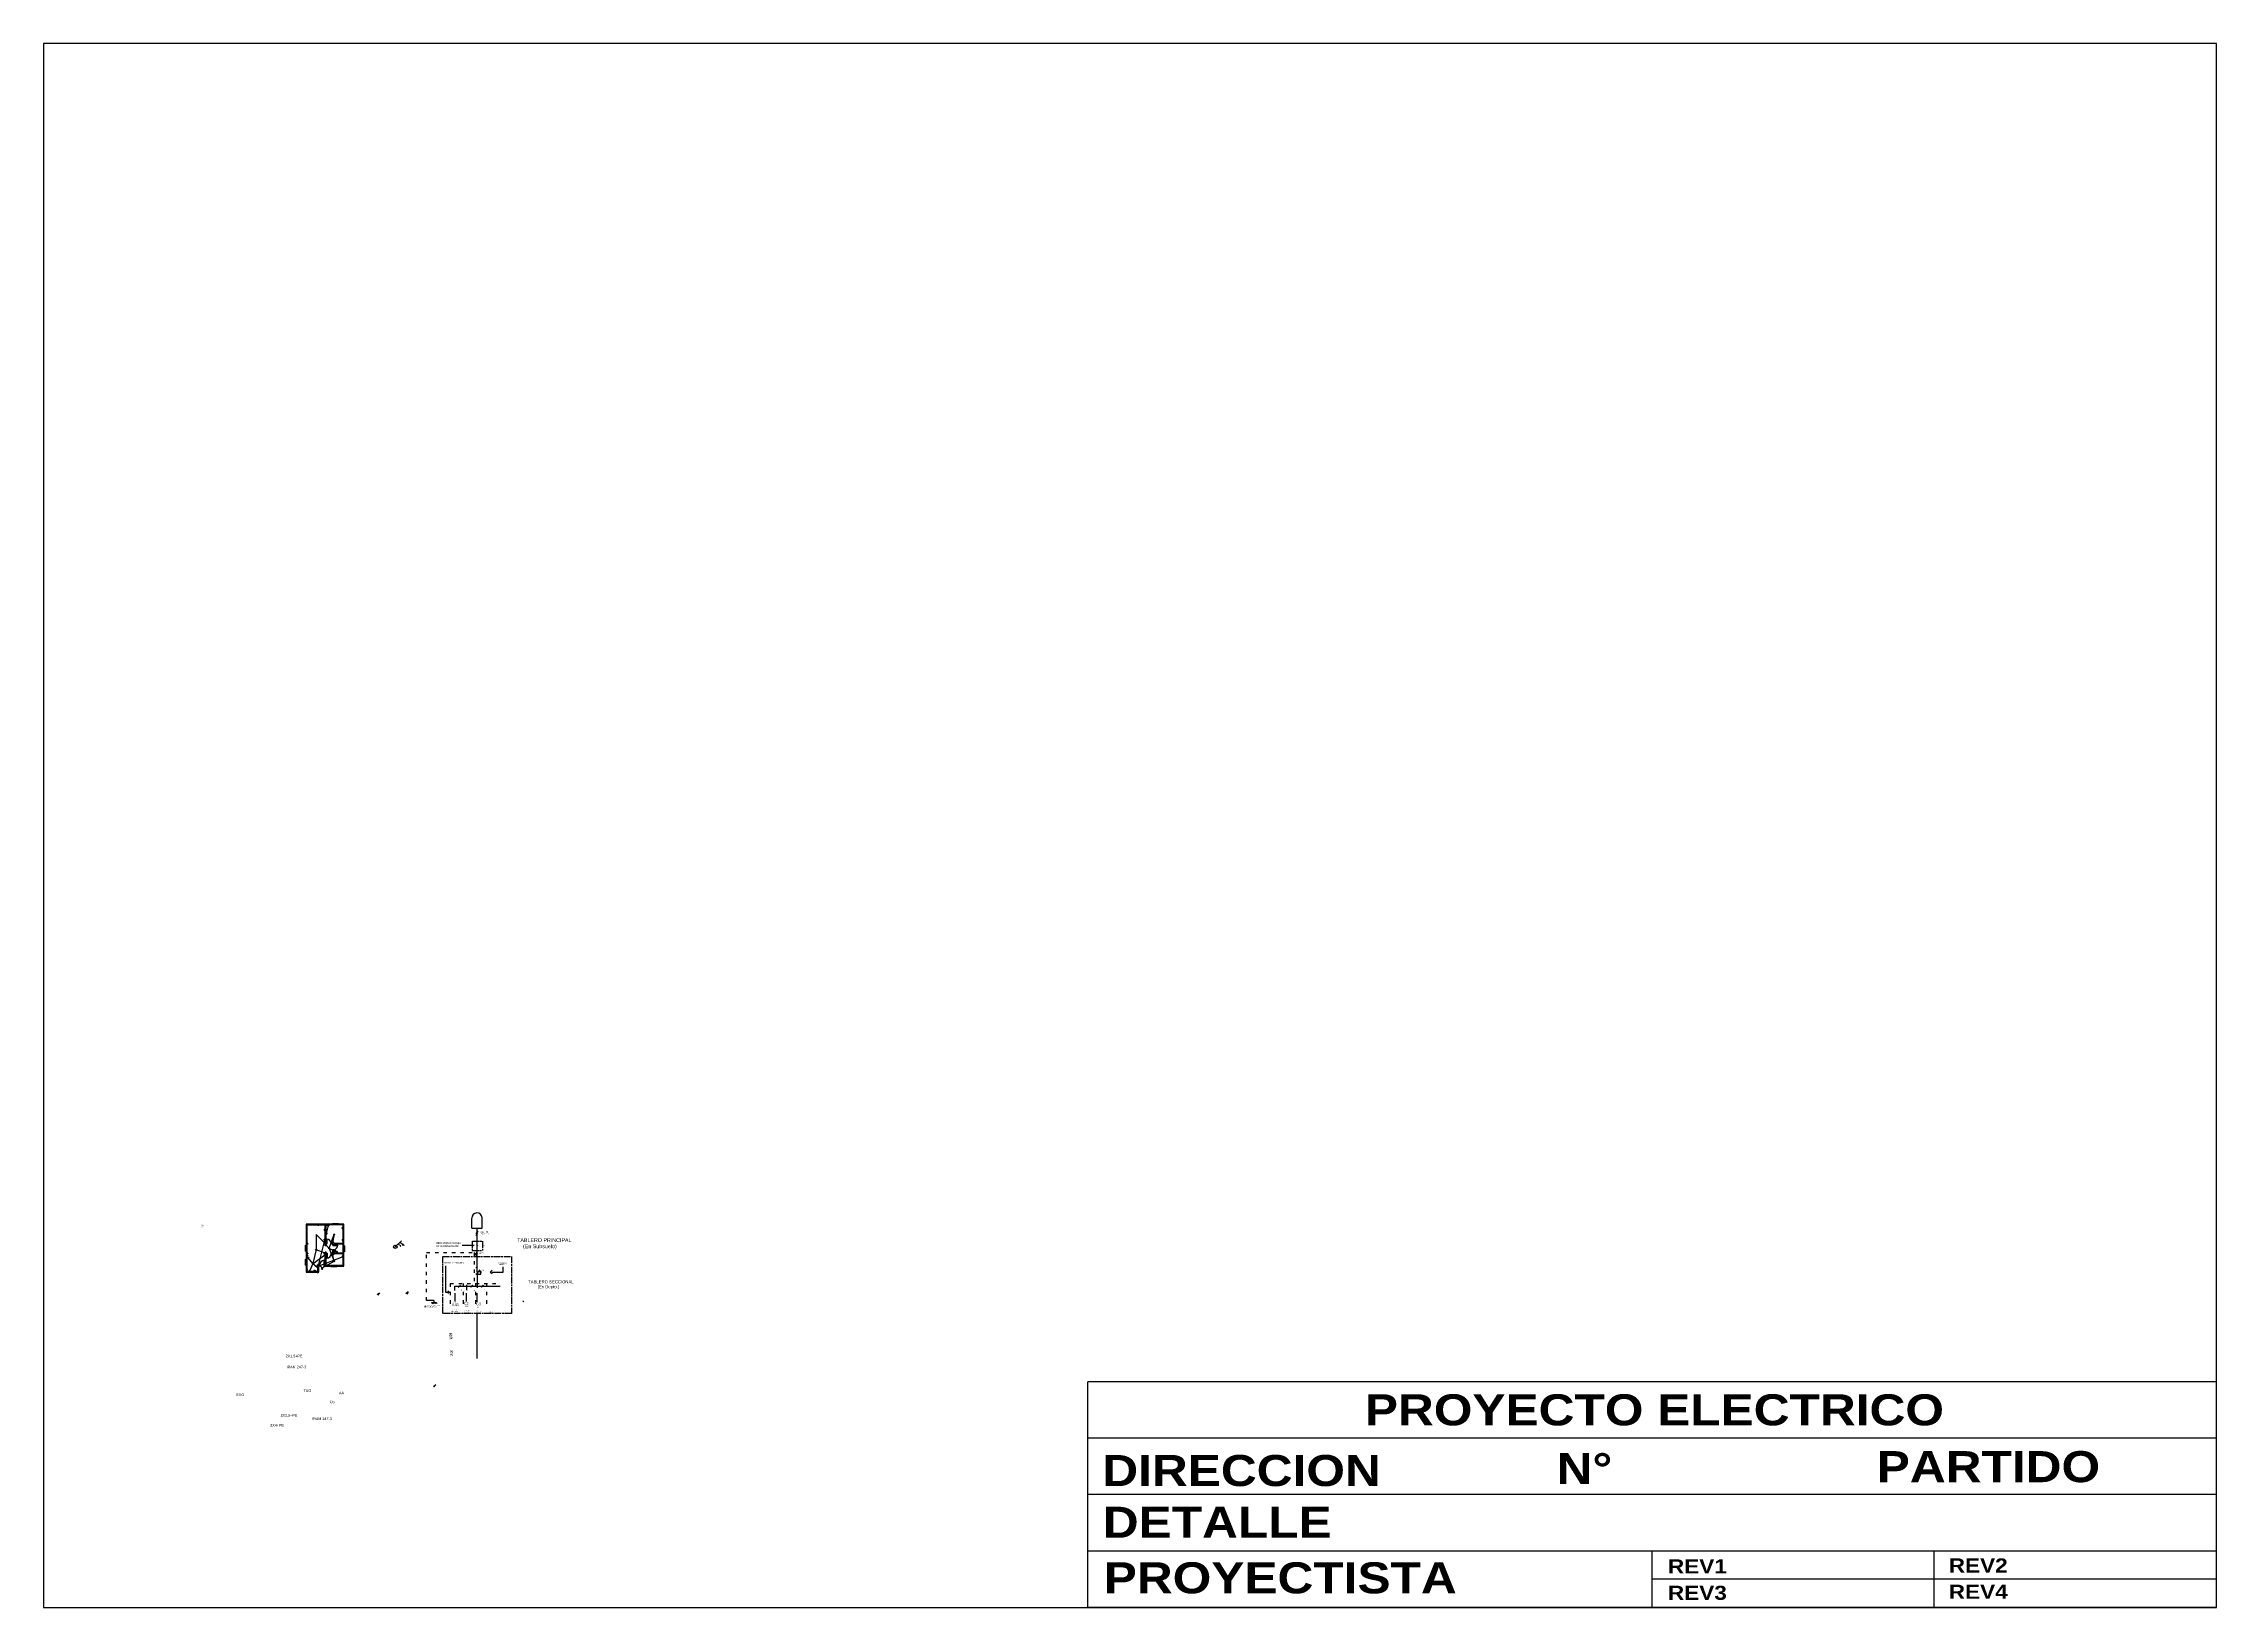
# Model space of a CAD drawing. Header units: millimetres. Extents: x 25 to 410, y 10 to 287.
import ezdxf

# ---------------------------------------------------------------- set-up
doc = ezdxf.new("R2010")
doc.units = ezdxf.units.MM
doc.header["$LTSCALE"] = 0.05
doc.linetypes.add('ACAD_ISO03W100', pattern=[30, 12, -18])
doc.linetypes.add('ACAD_ISO08W100', pattern=[36, 24, -3, 6, -3])
doc.layers.add('MUROS', color=7, linetype='Continuous')
doc.layers.add('tablero', color=7, linetype='Continuous')
doc.styles.get("Standard").update_dxf_attribs({"font": 'arial.ttf'})

msp = doc.modelspace()

# ---------------------------------------------------------------- hatches: boundary and pattern name
at = {"layer": 'tablero'}
h = msp.add_hatch(color=0, dxfattribs=at)
h.dxf.hatch_style = 1
edge = h.paths.add_edge_path()
edge.add_arc((74.36, 69.98), 0.0997, 0, 360)
edge = h.paths.add_edge_path()
edge.add_arc((68.03, 70.6), 0.0106, 0, 360)
edge = h.paths.add_edge_path()
edge.add_arc((70.78, 71.37), 0.00853, 0, 360)
edge = h.paths.add_edge_path()
edge.add_arc((75.63, 73.6), 0.1, 0, 360)
edge = h.paths.add_edge_path()
edge.add_arc((76.95, 73), 0.1, 0, 360)
edge = h.paths.add_edge_path()
edge.add_arc((76.51, 71.35), 0.1, 0, 360)
edge = h.paths.add_edge_path()
edge.add_arc((76.5, 76.05), 0.1, 0, 360)
edge = h.paths.add_edge_path()
edge.add_arc((71.9, 71.96), 0.1, 0, 360)
edge = h.paths.add_edge_path()
edge.add_arc((73.26, 76.09), 0.1, 0, 360)
edge = h.paths.add_edge_path()
edge.add_arc((73.3, 73.37), 0.1, 0, 360)
edge = h.paths.add_edge_path()
edge.add_arc((72.75, 70.95), 0.1, 0, 360)
h = msp.add_hatch(color=0, dxfattribs=at)
h.dxf.hatch_style = 1
h.paths.add_polyline_path([(73.6, 70.41), (73.53, 70.16), (73.6, 70.16)])
h.paths.add_polyline_path([(74.89, 70.43, 1), (74.9, 70.43, 1)])

# ---------------------------------------------------------------- linework, layer by layer
at = {"color": 1}
for p, q in [((410, 287), (25, 287)), ((25, 287), (25, 10)), ((410, 10), (410, 287)), ((25, 10), (410, 10))]:
    msp.add_line(p, q, dxfattribs=at)
for p, q in [((210, 10), (210, 50)), ((410, 50), (210, 50)), ((410, 40), (210, 40)), ((410, 30), (210, 30)), ((410, 20), (210, 20)), ((310, 10), (310, 20)), ((360, 10), (360, 20)), ((410, 15), (310, 15)), ((410, 10), (210, 10)), ((410, 10), (360, 10))]:
    msp.add_line(p, q)
at = {"layer": 'MUROS'}
for p, q in [((78.22, 77.88), (71.52, 77.88)), ((71.52, 77.88), (71.52, 69.41)), ((71.67, 77.73), (71.67, 74.49)), ((73.61, 77.73), (71.67, 77.73)), ((72.79, 77.98), (72.79, 77.9)), ((72.79, 77.98), (73.83, 77.98)), ((72.79, 77.96), (72.79, 77.88)), ((72.79, 77.96), (73.83, 77.96)), ((72.79, 77.94), (73.83, 77.94)), ((72.79, 77.93), (73.83, 77.93)), ((72.81, 77.98), (72.81, 77.89)), ((72.81, 77.96), (72.81, 77.88)), ((73.26, 77.98), (73.26, 77.9)), ((73.26, 77.96), (73.26, 77.88)), ((73.28, 77.98), (73.28, 77.89)), ((73.28, 77.96), (73.28, 77.88)), ((73.31, 77.98), (73.31, 77.89)), ((73.31, 77.96), (73.31, 77.88)), ((73.61, 77.73), (73.76, 77.73)), ((74.91, 77.73), (73.76, 77.73)), ((73.79, 77.98), (73.79, 77.9)), ((73.79, 77.96), (73.79, 77.88)), ((73.83, 77.98), (73.83, 77.9)), ((73.83, 77.96), (73.83, 77.88)), ((74.84, 77.08), (74.84, 76.97)), ((74.91, 74.49), (74.91, 77.73)), ((75.06, 74.49), (75.06, 77.73)), ((75.22, 77.7), (75.33, 77.7)), ((75.43, 77.6), (75.43, 77.51)), ((75.54, 77.7), (75.65, 77.7)), ((76.2, 78.01), (76.2, 77.93)), ((76.2, 78.01), (77.25, 78.01)), ((76.2, 77.99), (76.2, 77.91)), ((76.2, 77.99), (77.25, 77.99)), ((76.2, 77.97), (77.24, 77.97)), ((76.2, 77.96), (77.24, 77.96)), ((76.23, 78.01), (76.23, 77.92)), ((76.23, 77.99), (76.23, 77.91)), ((76.67, 78.01), (76.67, 77.92)), ((76.67, 77.99), (76.67, 77.91)), ((76.7, 78.01), (76.7, 77.92)), ((76.7, 77.99), (76.7, 77.91)), ((76.72, 78.01), (76.72, 77.92)), ((76.72, 77.99), (76.72, 77.91)), ((77.21, 78), (77.21, 77.92)), ((77.21, 77.99), (77.21, 77.91)), ((77.25, 78.01), (77.25, 77.92)), ((77.25, 77.99), (77.25, 77.91)), ((77.91, 77.19), (77.83, 77.19)), ((78.02, 77.4), (78.02, 77.29)), ((78.02, 77.09), (78.02, 76.98)), ((78.07, 74.49), (78.07, 77.73)), ((78.22, 70.45), (78.22, 77.88)), ((71.43, 73.11), (71.43, 74.15)), ((71.43, 74.15), (71.52, 74.15)), ((71.43, 74.11), (71.52, 74.11)), ((71.43, 73.63), (71.52, 73.63)), ((71.43, 73.6), (71.52, 73.6)), ((71.43, 73.58), (71.52, 73.58)), ((71.45, 73.11), (71.45, 74.15)), ((71.45, 74.15), (71.53, 74.15)), ((71.45, 74.11), (71.53, 74.11)), ((71.45, 73.63), (71.53, 73.63)), ((71.45, 73.6), (71.53, 73.6)), ((71.45, 73.58), (71.53, 73.58)), ((71.47, 73.11), (71.47, 74.15)), ((71.48, 73.11), (71.48, 74.15)), ((71.82, 74.49), (71.67, 74.49)), ((71.67, 74.34), (71.67, 72.78)), ((71.82, 74.34), (71.67, 74.34)), ((71.82, 74.49), (71.82, 74.34)), ((74.73, 75.1), (74.64, 75.1)), ((74.74, 76.87), (74.65, 76.87)), ((74.91, 74.49), (74.76, 74.49)), ((74.76, 74.34), (74.76, 74.49)), ((74.91, 74.34), (74.76, 74.34)), ((74.83, 75.31), (74.83, 75.2)), ((74.83, 75), (74.83, 74.89)), ((74.84, 76.77), (74.84, 76.66)), ((74.91, 74.04), (74.91, 74.34)), ((75.06, 74.04), (74.91, 74.04)), ((75.21, 74.49), (75.06, 74.49)), ((75.21, 74.34), (75.06, 74.34)), ((75.06, 74.04), (75.06, 74.34)), ((75.14, 76.37), (75.14, 76.48)), ((75.14, 76.06), (75.14, 76.17)), ((75.21, 74.34), (75.21, 74.49)), ((75.22, 75.22), (75.22, 74.49)), ((75.25, 76.27), (75.33, 76.27)), ((75.99, 74.34), (75.99, 74.49)), ((76.29, 74.49), (75.99, 74.49)), ((76.29, 74.34), (75.99, 74.34)), ((76.29, 74.49), (76.29, 74.64)), ((76.44, 74.64), (76.29, 74.64)), ((76.29, 74.19), (76.29, 74.34)), ((76.44, 74.19), (76.29, 74.19)), ((76.44, 73.36), (76.29, 73.36)), ((76.29, 72.78), (76.29, 73.36)), ((76.44, 74.49), (76.44, 74.64)), ((78.07, 74.49), (76.44, 74.49)), ((78.07, 74.34), (76.44, 74.34)), ((76.44, 74.19), (76.44, 74.34)), ((76.44, 74.19), (77.16, 74.19)), ((76.44, 72.78), (76.44, 73.36)), ((76.48, 73.21), (76.48, 73.32)), ((77.93, 75.08), (77.85, 75.08)), ((78.03, 75.29), (78.03, 75.18)), ((78.03, 74.97), (78.03, 74.86)), ((78.07, 72.78), (78.07, 74.34)), ((78.33, 74), (78.25, 74)), ((78.33, 73.55), (78.25, 73.55)), ((78.33, 73.53), (78.25, 73.53)), ((78.33, 73.51), (78.25, 73.51)), ((78.33, 74.03), (78.26, 74.03)), ((78.35, 74.03), (78.27, 74.03)), ((78.35, 74), (78.27, 74)), ((78.35, 73.55), (78.27, 73.55)), ((78.35, 73.53), (78.27, 73.53)), ((78.35, 73.51), (78.27, 73.51)), ((78.3, 74.03), (78.3, 72.98)), ((78.31, 74.03), (78.31, 72.98)), ((78.33, 74.03), (78.33, 72.98)), ((78.35, 74.03), (78.35, 72.98)), ((71.41, 70.66), (71.41, 71.7)), ((71.41, 71.7), (71.49, 71.7)), ((71.41, 71.66), (71.49, 71.66)), ((71.41, 71.17), (71.49, 71.17)), ((71.41, 71.15), (71.49, 71.15)), ((71.41, 71.13), (71.49, 71.13)), ((71.41, 70.68), (71.49, 70.68)), ((71.41, 70.66), (71.49, 70.66)), ((71.42, 70.66), (71.42, 71.7)), ((71.42, 71.7), (71.5, 71.7)), ((71.42, 71.66), (71.5, 71.66)), ((71.42, 71.17), (71.5, 71.17)), ((71.42, 71.15), (71.5, 71.15)), ((71.42, 71.13), (71.5, 71.13)), ((71.42, 70.68), (71.5, 70.68)), ((71.42, 70.66), (71.5, 70.66)), ((71.43, 73.13), (71.52, 73.13)), ((71.43, 73.11), (71.51, 73.11)), ((71.44, 70.65), (71.44, 71.7)), ((71.45, 73.13), (71.53, 73.13)), ((71.45, 73.11), (71.53, 73.11)), ((71.46, 70.65), (71.46, 71.7)), ((71.52, 69.41), (73.76, 69.41)), ((71.82, 72.78), (71.67, 72.78)), ((71.67, 72.63), (71.67, 70.6)), ((71.82, 72.63), (71.67, 72.63)), ((71.67, 70.45), (71.67, 69.56)), ((71.67, 69.56), (73.61, 69.56)), ((71.71, 72.42), (71.71, 72.53)), ((71.71, 72.11), (71.71, 72.22)), ((71.82, 72.78), (71.82, 72.63)), ((71.82, 72.32), (71.9, 72.32)), ((72.97, 69.6), (72.86, 69.6)), ((73.07, 69.7), (73.07, 69.78)), ((73.28, 69.6), (73.17, 69.6)), ((73.61, 70.6), (73.46, 70.6)), ((73.46, 70.6), (73.46, 70.45)), ((73.61, 70.45), (73.46, 70.45)), ((73.53, 70.16), (73.53, 70.4)), ((73.6, 70.16), (73.53, 70.16)), ((73.6, 70.41), (73.6, 70.16)), ((73.61, 70.83), (73.61, 70.6)), ((73.61, 70.83), (73.76, 70.83)), ((73.61, 70.45), (73.61, 69.56)), ((73.61, 70.45), (73.61, 69.56)), ((73.76, 70.83), (73.76, 70.6)), ((73.91, 70.6), (73.76, 70.6)), ((73.76, 69.41), (73.76, 70.45)), ((73.76, 70.45), (73.91, 70.45)), ((73.91, 70.6), (73.91, 70.45)), ((74.91, 72.78), (74.76, 72.78)), ((74.76, 72.63), (74.76, 72.78)), ((74.91, 72.63), (74.76, 72.63)), ((74.76, 70.6), (74.76, 71.5)), ((74.91, 70.6), (74.76, 70.6)), ((74.76, 70.45), (74.76, 70.6)), ((74.76, 70.45), (78.22, 70.45)), ((74.91, 72.78), (74.91, 72.94)), ((75.06, 72.94), (74.91, 72.94)), ((74.91, 70.6), (74.91, 72.63)), ((75.06, 72.78), (75.06, 72.94)), ((75.21, 72.78), (75.06, 72.78)), ((75.06, 70.6), (75.06, 72.63)), ((75.21, 72.63), (75.06, 72.63)), ((78.07, 70.6), (75.06, 70.6)), ((75.21, 72.63), (75.21, 72.78)), ((75.21, 71.89), (75.21, 72.63)), ((75.92, 70.36), (75.92, 70.44)), ((75.92, 70.35), (75.92, 70.43)), ((76.97, 70.4), (75.92, 70.4)), ((76.97, 70.38), (75.92, 70.38)), ((76.97, 70.36), (75.92, 70.36)), ((76.97, 70.35), (75.92, 70.35)), ((75.96, 70.36), (75.96, 70.44)), ((75.96, 70.35), (75.96, 70.43)), ((76.29, 72.78), (76, 72.78)), ((76, 72.63), (76, 72.78)), ((76.29, 72.63), (76, 72.63)), ((76.29, 72.48), (76.29, 72.63)), ((76.44, 72.48), (76.29, 72.48)), ((78.07, 72.78), (76.44, 72.78)), ((78.07, 72.63), (76.44, 72.63)), ((76.44, 72.48), (76.44, 72.63)), ((76.45, 70.36), (76.45, 70.44)), ((76.45, 70.35), (76.45, 70.43)), ((76.47, 70.36), (76.47, 70.44)), ((76.47, 70.35), (76.47, 70.43)), ((76.48, 72.89), (76.48, 73)), ((76.49, 70.36), (76.49, 70.44)), ((76.49, 70.35), (76.49, 70.43)), ((76.58, 73.1), (76.67, 73.1)), ((76.94, 70.36), (76.94, 70.44)), ((76.94, 70.35), (76.94, 70.43)), ((76.97, 70.36), (76.97, 70.44)), ((76.97, 70.35), (76.97, 70.43)), ((77.93, 72.17), (77.85, 72.17)), ((78.04, 72.38), (78.04, 72.27)), ((78.04, 72.07), (78.04, 71.96)), ((78.07, 70.6), (78.07, 72.63)), ((78.33, 73.02), (78.25, 73.02)), ((78.33, 72.98), (78.25, 72.98)), ((78.35, 73.02), (78.27, 73.02)), ((78.35, 72.98), (78.27, 72.98))]:
    msp.add_line(p, q, dxfattribs=at)
at = {"layer": 'MUROS', "color": 1}
for p, q in [((71.62, 77.81), (78.12, 77.81)), ((71.62, 77.8), (71.62, 77.26)), ((71.62, 77.26), (71.62, 69.45)), ((74.84, 77.08), (74.84, 77.08)), ((74.99, 77.8), (74.99, 74.41)), ((75.41, 77.81), (75.41, 77.7)), ((75.46, 77.81), (75.46, 77.7)), ((78.02, 77.23), (78.12, 77.23)), ((78.02, 77.16), (78.12, 77.16)), ((78.12, 77.81), (78.12, 70.53)), ((73.3, 73.38), (72.74, 70.91)), ((73.28, 73.39), (74.83, 72.84)), ((73.3, 76.06), (73.3, 73.38)), ((73.32, 76.05), (74.85, 74.54)), ((74.83, 75.15), (74.99, 75.15)), ((74.83, 75.06), (74.99, 75.06)), ((74.84, 76.91), (74.99, 76.91)), ((74.84, 76.84), (74.99, 76.84)), ((74.99, 76.49), (74.99, 76.49)), ((74.99, 76.32), (75.14, 76.32)), ((74.99, 76.24), (75.14, 76.24)), ((75.13, 74.12), (75.61, 73.6)), ((75.61, 73.6), (76.5, 76.12)), ((75.62, 73.61), (76.52, 71.32)), ((75.62, 73.6), (76.96, 73)), ((76.5, 76.12), (76.18, 74.58)), ((76.38, 72.72), (76.38, 73.28)), ((76.96, 73), (76.6, 73.33)), ((78.03, 75.09), (78.12, 75.09)), ((78.03, 75.05), (78.13, 75.05)), ((71.62, 72.3), (71.71, 72.3)), ((71.62, 69.45), (73.67, 69.45)), ((72.74, 70.91), (71.89, 71.95)), ((72.73, 70.93), (72.17, 69.7)), ((72.73, 70.9), (73.5, 70.25)), ((72.77, 70.95), (74.85, 72.48)), ((73.02, 69.59), (73.02, 69.45)), ((73.09, 69.59), (73.09, 69.45)), ((73.67, 69.45), (73.67, 70.75)), ((73.85, 70.69), (74.36, 70.16)), ((74.36, 70.16), (76.52, 71.35)), ((75, 70.53), (75, 72.7)), ((78.12, 70.53), (75, 70.53)), ((76.52, 71.32), (76.2, 72.58)), ((76.38, 73.15), (76.48, 73.15)), ((76.38, 72.72), (76.38, 72.72)), ((76.38, 72.71), (78.12, 72.71)), ((76.39, 73.08), (76.47, 73.08)), ((78.04, 72.22), (78.12, 72.22)), ((78.04, 72.16), (78.12, 72.16))]:
    msp.add_line(p, q, dxfattribs=at)
at = {"layer": 'MUROS', "color": 5}
for p, q in [((74.82, 74.53), (74.8, 74.54)), ((76.13, 74.59), (76.11, 74.58)), ((76.14, 74.58), (76.12, 74.59)), ((76.15, 74.58), (76.13, 74.59)), ((76.57, 73.34), (76.55, 73.36)), ((73.47, 70.23), (73.45, 70.24)), ((73.81, 70.73), (73.79, 70.74)), ((74.82, 72.86), (74.8, 72.88)), ((74.82, 72.51), (74.8, 72.52))]:
    msp.add_line(p, q, dxfattribs=at)
at = {"layer": 'MUROS', "color": 3}
msp.add_line((73.57, 70.16), (73.57, 69.19), dxfattribs=at)
at = {"layer": 'MUROS'}
for centre in [(73.3, 73.37), (75.63, 73.6), (76.5, 76.05), (71.89, 71.95), (72.76, 70.95), (72.76, 70.95), (76.51, 71.35), (76.95, 73)]:
    msp.add_circle(centre, 0.1, dxfattribs=at)
at = {"layer": 'MUROS', "color": 5}
for centre in [(74.83, 74.52), (76.16, 74.57), (76.16, 74.57), (76.59, 73.33), (73.49, 70.22), (73.83, 70.72), (74.83, 72.85), (74.83, 72.5)]:
    msp.add_circle(centre, 0.0188, dxfattribs=at)
at = {"layer": 'MUROS'}
for centre, radius, start, end in [((75.43, 77.7), 0.101, 177.9329, 2.0671), ((78.02, 77.19), 0.101, 87.9329, 272.0671), ((74.83, 75.1), 0.101, 87.9329, 272.0671), ((74.84, 76.87), 0.101, 87.7236, 271.8578), ((75.14, 76.27), 0.101, 267.9329, 92.0671), ((75.21, 74.43), 0.79, 3.9946, 89.7324), ((76.25, 74.26), 0.92, 282.1573, 355.3406), ((76.48, 73.1), 0.101, 267.9329, 92.0671), ((78.03, 75.08), 0.101, 87.9329, 272.0671), ((71.72, 72.32), 0.101, 267.9329, 92.0671), ((73.07, 69.6), 0.101, 357.9329, 182.0671), ((74.78, 70.62), 0.872, 91.4268, 181.4268), ((75.21, 72.68), 0.79, 270.2676, 356.0054), ((78.03, 72.17), 0.101, 87.9329, 272.0671)]:
    msp.add_arc(centre, radius, start, end, dxfattribs=at)
at = {"layer": 'tablero', "color": 1}
for p, q in [((75.47, 77.65), (73.61, 70.34)), ((71.67, 69.95), (71.62, 69.95)), ((71.62, 69.77), (71.69, 69.77)), ((73.53, 70.4), (78.12, 72.16))]:
    msp.add_line(p, q, dxfattribs=at)
at = {"layer": 'tablero', "color": 7}
for p, q in [((100.89, 77.2), (100.89, 78.96)), ((100.89, 77.2), (102.74, 77.2)), ((101.76, 77.18), (101.76, 74.27)), ((102.72, 77.2), (102.72, 79.02)), ((75.21, 74.48), (75.27, 74.48)), ((75.27, 74.48), (75.27, 75.22)), ((76.29, 74.19), (76.29, 74.11)), ((76.29, 74.11), (77.17, 74.11)), ((99.17, 74.15), (101.31, 74.15)), ((101.18, 74.12), (101.26, 74.12)), ((101.94, 76.7), (101.59, 76.21)), ((101.91, 76.35), (101.6, 75.85)), ((101.76, 74.03), (101.76, 70.18)), ((101.76, 73.22), (101.76, 69.37)), ((101.78, 74.06), (101.88, 74.2)), ((101.82, 74.11), (101.83, 74.11)), ((101.83, 74.11), (101.83, 74.11)), ((101.83, 74.11), (101.84, 74.1)), ((101.84, 74.1), (101.83, 74.1)), ((101.83, 74.1), (101.84, 74.1)), ((101.87, 74.18), (101.91, 74.14)), ((101.9, 74.14), (101.91, 74.15)), ((101.91, 74.14), (101.9, 74.14)), ((101.92, 74.14), (101.9, 74.14)), ((101.91, 74.15), (101.92, 74.14)), ((101.94, 73.26), (101.94, 73.26)), ((101.94, 73.26), (101.94, 73.26)), ((101.94, 73.26), (101.94, 73.26)), ((74.71, 70.46), (74.71, 71.49)), ((74.76, 70.47), (74.71, 70.47)), ((74.71, 70.47), (74.71, 70.46)), ((75.22, 72.77), (75.28, 72.77)), ((75.28, 72.77), (75.28, 71.9)), ((96.21, 70.49), (96.21, 65.87)), ((101.5, 72.48), (101.84, 72.93)), ((101.63, 72.35), (101.97, 72.83)), ((101.82, 69.15), (102.39, 69.82)), ((101.87, 72.99), (101.87, 72.99)), ((102.41, 69.43), (102.07, 69.43)), ((102.5, 69.04), (102.5, 69.36)), ((104.5, 69.72), (104.13, 69.41)), ((104.13, 69.41), (104.5, 69.15)), ((104.44, 69.41), (106.43, 69.41)), ((106.43, 69.41), (106.43, 70.36)), ((84.12, 65.41), (84.55, 65.76)), ((84.26, 65.53), (84.34, 65.42)), ((84.47, 65.69), (84.61, 65.58)), ((89.21, 65.62), (89.64, 65.97)), ((89.35, 65.74), (89.43, 65.63)), ((89.43, 65.63), (89.46, 65.66)), ((89.46, 65.66), (89.49, 65.63)), ((89.49, 65.63), (89.46, 65.61)), ((89.46, 65.61), (89.53, 65.53)), ((89.56, 65.9), (89.69, 65.79)), ((89.69, 65.79), (89.7, 65.78)), ((89.69, 65.78), (89.7, 65.78)), ((89.7, 65.78), (89.7, 65.78)), ((96.21, 65.87), (96.21, 65.87)), ((96.21, 65.87), (96.64, 65.87)), ((96.63, 66.09), (96.93, 65.85)), ((96.93, 65.85), (96.64, 65.62)), ((97.07, 67.41), (97.07, 67.41)), ((97.87, 66.12), (97.87, 66.92)), ((97.87, 66.92), (105.94, 66.92)), ((97.88, 65.66), (97.88, 64.27)), ((98.5, 66.76), (98.86, 67.12)), ((98.56, 66.72), (98.91, 67.07)), ((99.88, 65.66), (99.88, 64.17)), ((99.92, 67.14), (99.92, 67.14)), ((99.92, 67.14), (99.92, 66.18)), ((100.65, 66.77), (101.01, 67.12)), ((100.71, 66.72), (101.06, 67.07)), ((101.8, 65.66), (101.8, 64.11)), ((101.81, 69.15), (101.81, 66.64)), ((101.91, 69.04), (102.5, 69.04)), ((102.54, 66.77), (102.9, 67.12)), ((102.6, 66.72), (102.95, 67.07)), ((84.34, 65.42), (84.38, 65.45)), ((84.4, 65.42), (84.37, 65.4)), ((84.37, 65.4), (84.44, 65.32)), ((84.38, 65.45), (84.4, 65.42)), ((101.76, 62.05), (101.76, 54.11)), ((110.09, 64.11), (109.93, 64.31)), ((94.13, 49.15), (94.49, 49.5)), ((94.19, 49.1), (94.54, 49.45))]:
    msp.add_line(p, q, dxfattribs=at)
at = {"layer": 'tablero', "color": 0}
for p, q in [((87.33, 73.89), (88.45, 74.96)), ((87.85, 74.4), (88.07, 74.16)), ((88.28, 74.13), (88.18, 74.04)), ((88.18, 74.04), (88.29, 73.94)), ((88.19, 74.25), (88.28, 74.13)), ((88.21, 74.73), (88.62, 74.34)), ((88.59, 74.2), (88.73, 74.23)), ((88.89, 74.09), (88.59, 74.2)), ((88.62, 74.34), (88.73, 74.23)), ((88.73, 74.23), (88.69, 74.36)), ((88.69, 74.36), (88.89, 74.09)), ((71.7, 69.78), (71.72, 69.82)), ((71.72, 69.82), (71.7, 69.8)), ((71.74, 71.95), (71.74, 72.02)), ((71.74, 72.02), (71.74, 71.89)), ((71.79, 71.95), (71.74, 71.95)), ((73.53, 70.4), (73.6, 70.41)), ((73.6, 70.41), (73.53, 70.16)), ((74.23, 70.16), (74.5, 70.16)), ((74.5, 70.16), (74.36, 70.16)), ((74.36, 70.16), (74.36, 70.08))]:
    msp.add_line(p, q, dxfattribs=at)
at = {"layer": 'tablero', "color": 7, "linetype": 'ACAD_ISO08W100'}
for p, q in [((100.98, 74.87), (100.98, 73.25)), ((100.98, 73.25), (102.77, 73.25)), ((100.99, 74.88), (102.77, 74.88)), ((102.77, 74.88), (102.77, 73.25))]:
    msp.add_line(p, q, dxfattribs=at)
at = {"layer": 'tablero'}
msp.add_line((71.67, 70.6), (71.67, 70.45), dxfattribs=at)
at = {"layer": 'tablero', "color": 3, "linetype": 'ACAD_ISO03W100'}
for p, q in [((92.87, 64.35), (92.87, 72.87)), ((92.88, 72.87), (101.31, 72.87)), ((101.31, 72.87), (101.31, 67.46)), ((97.07, 67.41), (105.5, 67.41)), ((97.07, 67.41), (97.07, 63.59)), ((99.33, 67.41), (99.33, 63.05)), ((101.57, 67.41), (101.57, 63.11)), ((103.51, 67.41), (103.51, 62.98))]:
    msp.add_line(p, q, dxfattribs=at)
at = {"layer": 'tablero', "color": 3}
for p, q in [((94.19, 64.35), (92.86, 64.35)), ((93.76, 64.04), (94.59, 64.04)), ((93.76, 64.04), (93.94, 63.76)), ((94.08, 63.84), (93.91, 64.04)), ((94.24, 63.84), (94.08, 64.04)), ((94.19, 64.35), (94.19, 64.05)), ((94.4, 63.84), (94.23, 64.04)), ((94.59, 63.84), (94.42, 64.04)), ((94.75, 63.84), (94.59, 64.04))]:
    msp.add_line(p, q, dxfattribs=at)
at = {"layer": 'tablero', "color": 0}
msp.add_lwpolyline([(72.09, 69.61), (72.2, 69.61), (72.2, 69.58), (72.09, 69.58)], close=True, dxfattribs=at)
at = {"layer": 'tablero', "color": 7, "linetype": 'ACAD_ISO08W100'}
msp.add_lwpolyline([(95.76, 72.16), (107.9, 72.16), (107.9, 62.05), (95.76, 62.05)], close=True, dxfattribs=at)
at = {"layer": 'tablero', "color": 7}
msp.add_lwpolyline([(102.41, 69.36), (102.57, 69.36), (102.57, 69.49), (102.41, 69.49)], close=True, dxfattribs=at)
at = {"layer": 'tablero', "color": 0}
for centre, radius in [((87.33, 73.89), 0.306), ((71.7, 69.95), 0.0278), ((71.7, 69.77), 0.0119), ((71.7, 69.95), 0.0021), ((72.14, 69.66), 0.0371), ((72.14, 69.66), 0.0106), ((74.36, 69.98), 0.0997), ((74.9, 70.43), 0.0171), ((74.9, 70.43), 0.00853)]:
    msp.add_circle(centre, radius, dxfattribs=at)
at = {"layer": 'tablero', "color": 7}
for centre, radius in [((101.76, 74.05), 0.0203), ((101.76, 74.25), 0.0149), ((101.76, 70.22), 0.0577), ((101.81, 69.07), 0.0908)]:
    msp.add_circle(centre, radius, dxfattribs=at)
at = {"layer": 'tablero', "color": 0}
for centre, radius, start, end in [((101.81, 78.96), 0.916, 3.8156, 179.8952), ((71.68, 69.96), 0.0194, 348.6784, 75.8516), ((71.7, 69.97), 0.0204, 168.8254, 259.5075), ((71.69, 69.92), 0.0298, 17.8769, 71.5786), ((71.72, 69.95), 0.0206, 185.7935, 281.5972)]:
    msp.add_arc(centre, radius, start, end, dxfattribs=at)

# ---------------------------------------------------------------- texts
at = {"insert": (259.11, 47.76), "char_height": 5.5, "attachment_point": 1}
msp.add_mtext('{\\fArial Black|b1|i0|c0|p34;PROYECTO ELECTRICO}', dxfattribs=at)
at = {"attachment_point": 1}
for s, width, heights, insert, char_height in [('{\\fArial Black|b1|i0|c0|p34;DIRECCION}', 60, [0], (212.59, 37.01), 5.5), ('{\\fArial Black|b1|i0|c0|p34;N°}', 5.1877, [5.51], (293.08, 37.35), 5.5), ('{\\fArial Black|b1|i0|c0|p34;PARTIDO}', 2.4209, [0], (349.8, 37.7), 5.5), ('{\\fArial Black|b1|i0|c0|p34;DETALLE}', 3.2855, [0], (212.68, 27.85), 5.5), ('{\\fArial Black|b1|i0|c0|p34;PROYECTISTA}', 1.9021, [0], (212.85, 18.01), 5.5), ('{\\fArial Black|b1|i0|c0|p34;REV1}', 0.3458, [0], (312.8, 18.53), 2.5), ('{\\fArial Black|b1|i0|c0|p34;REV2}', 0.3458, [0], (362.56, 18.7), 2.5), ('{\\fArial Black|b1|i0|c0|p34;REV3}', 2.5, [0], (312.8, 13.86), 2.5), ('{\\fArial Black|b1|i0|c0|p34;REV4}', 2.5, [0], (362.56, 14.04), 2.5)]:
    msp.add_mtext_dynamic_manual_height_columns(s, width=width, gutter_width=50, heights=heights, dxfattribs=dict(at, insert=insert, char_height=char_height))
at = {"layer": 'tablero', "color": 5}
msp.add_text('AA', height=0.286, rotation=270, dxfattribs=at).set_placement((53.04, 77.82))
at = {"layer": 'tablero', "color": 7}
for s, height, rotation, p in [('AA', 0.065, 360, (75.49, 77.49)), ('id', 0.219, 3.3979, (102.77, 69.6)), ('IRAM 247-3', 0.153, 270, (96.91, 58.62)), ('IRAM 247-3', 0.14, 270, (97.05, 58.65)), ('2X2,5 + PE', 0.153, 270, (97.15, 58.62)), ('2X2,5 + PE', 0.14, 270, (97.28, 58.65)), ('IRAM 247-3', 0.153, 270, (97.1, 55.64)), ('IRAM 247-3', 0.14, 270, (97.17, 55.43)), ('2X4 + PE', 0.153, 270, (97.35, 55.64)), ('2X4 + PE', 0.14, 270, (97.39, 55.43))]:
    msp.add_text(s, height=height, rotation=rotation, dxfattribs=at).set_placement(p)
for s, height, p in [('con enclavamiento', 0.3373, (94.58, 73.87)), ('Interrumptor principal', 0.3373, (94.58, 74.41)), ('2X10 + PE', 0.2, (102.42, 76.4)), ('IRAM 247-3', 0.2, (102.42, 76.08)), ('TM', 0.116, (102.87, 74.06)), ('25A', 0.116, (102.88, 73.94)), ('TABLERO PRINCIPAL', 0.6737, (108.92, 74.73)), ('    (En Subsuelo)', 0.6737, (108.92, 73.64)), ('interruptor termomagnetico', 0.2048, (96.03, 70.96)), ('2X10 + PE', 0.127, (102.17, 72.82)), ('IRAM 247-3', 0.127, (102.17, 72.62)), ('Diferencial', 0.2221, (105.64, 70.89)), ('Protección', 0.222, (105.68, 70.64)), ('10A', 0.0953, (98.87, 66.12)), ('TM', 0.0953, (98.89, 66.26)), ('TM', 0.0953, (101.27, 66.14)), ('10A', 0.0953, (101.27, 65.99)), ('TM', 0.0953, (103.06, 66.26)), ('16A', 0.0662, (103.09, 66.15)), ('TABLERO SECCIONAL ', 0.5387, (110.87, 67.41)), ('        (En Depto.)', 0.5387, (110.87, 66.55)), ('PUESTA A TIERRA: <== A 5 OHMS', 0.1316, (92.35, 63.4)), (' (GENERAL DEL EDIFICIO)', 0.1316, (92.35, 63.19)), ('IRAM 247-3', 0.14, (97.32, 62.36)), ('2X1,5 + PE', 0.14, (97.34, 62.62)), ('IUG', 0.468, (97.42, 63.38)), ('C1', 0.285, (97.58, 63.97)), ('C2', 0.468, (99.49, 63.62)), ('TUG', 0.244, (99.58, 63.22)), ('2X2,5 + PE', 0.113, (99.63, 62.5)), ('IRAM 247-3', 0.14, (99.62, 62.27)), ('IRAM 247-3', 0.14, (101.65, 62.27)), ('2X2,5 + PE', 0.12, (101.68, 62.5)), ('C3', 0.468, (101.66, 63.54)), ('AA', 0.185, (101.76, 63.14)), ('IRAM 247-3', 0.14, (103.79, 62.27)), ('2X1,5+PE', 0.468, (67.91, 54.31)), ('IRAM 247-3', 0.468, (68.07, 52.37)), ('EUG', 0.468, (59.15, 47.44)), ('TUG', 0.468, (71.06, 48.18)), ('C5', 0.468, (75.74, 46.19)), ('AA', 0.468, (77.36, 47.76)), ('2X4+PE', 0.468, (65.18, 42.04)), ('2X2,5+PE', 0.468, (67.02, 43.82)), ('IRAM 247-3', 0.468, (72.6, 43.19))]:
    msp.add_text(s, height=height, dxfattribs=at).set_placement(p)

doc.saveas('drawing.dxf')
